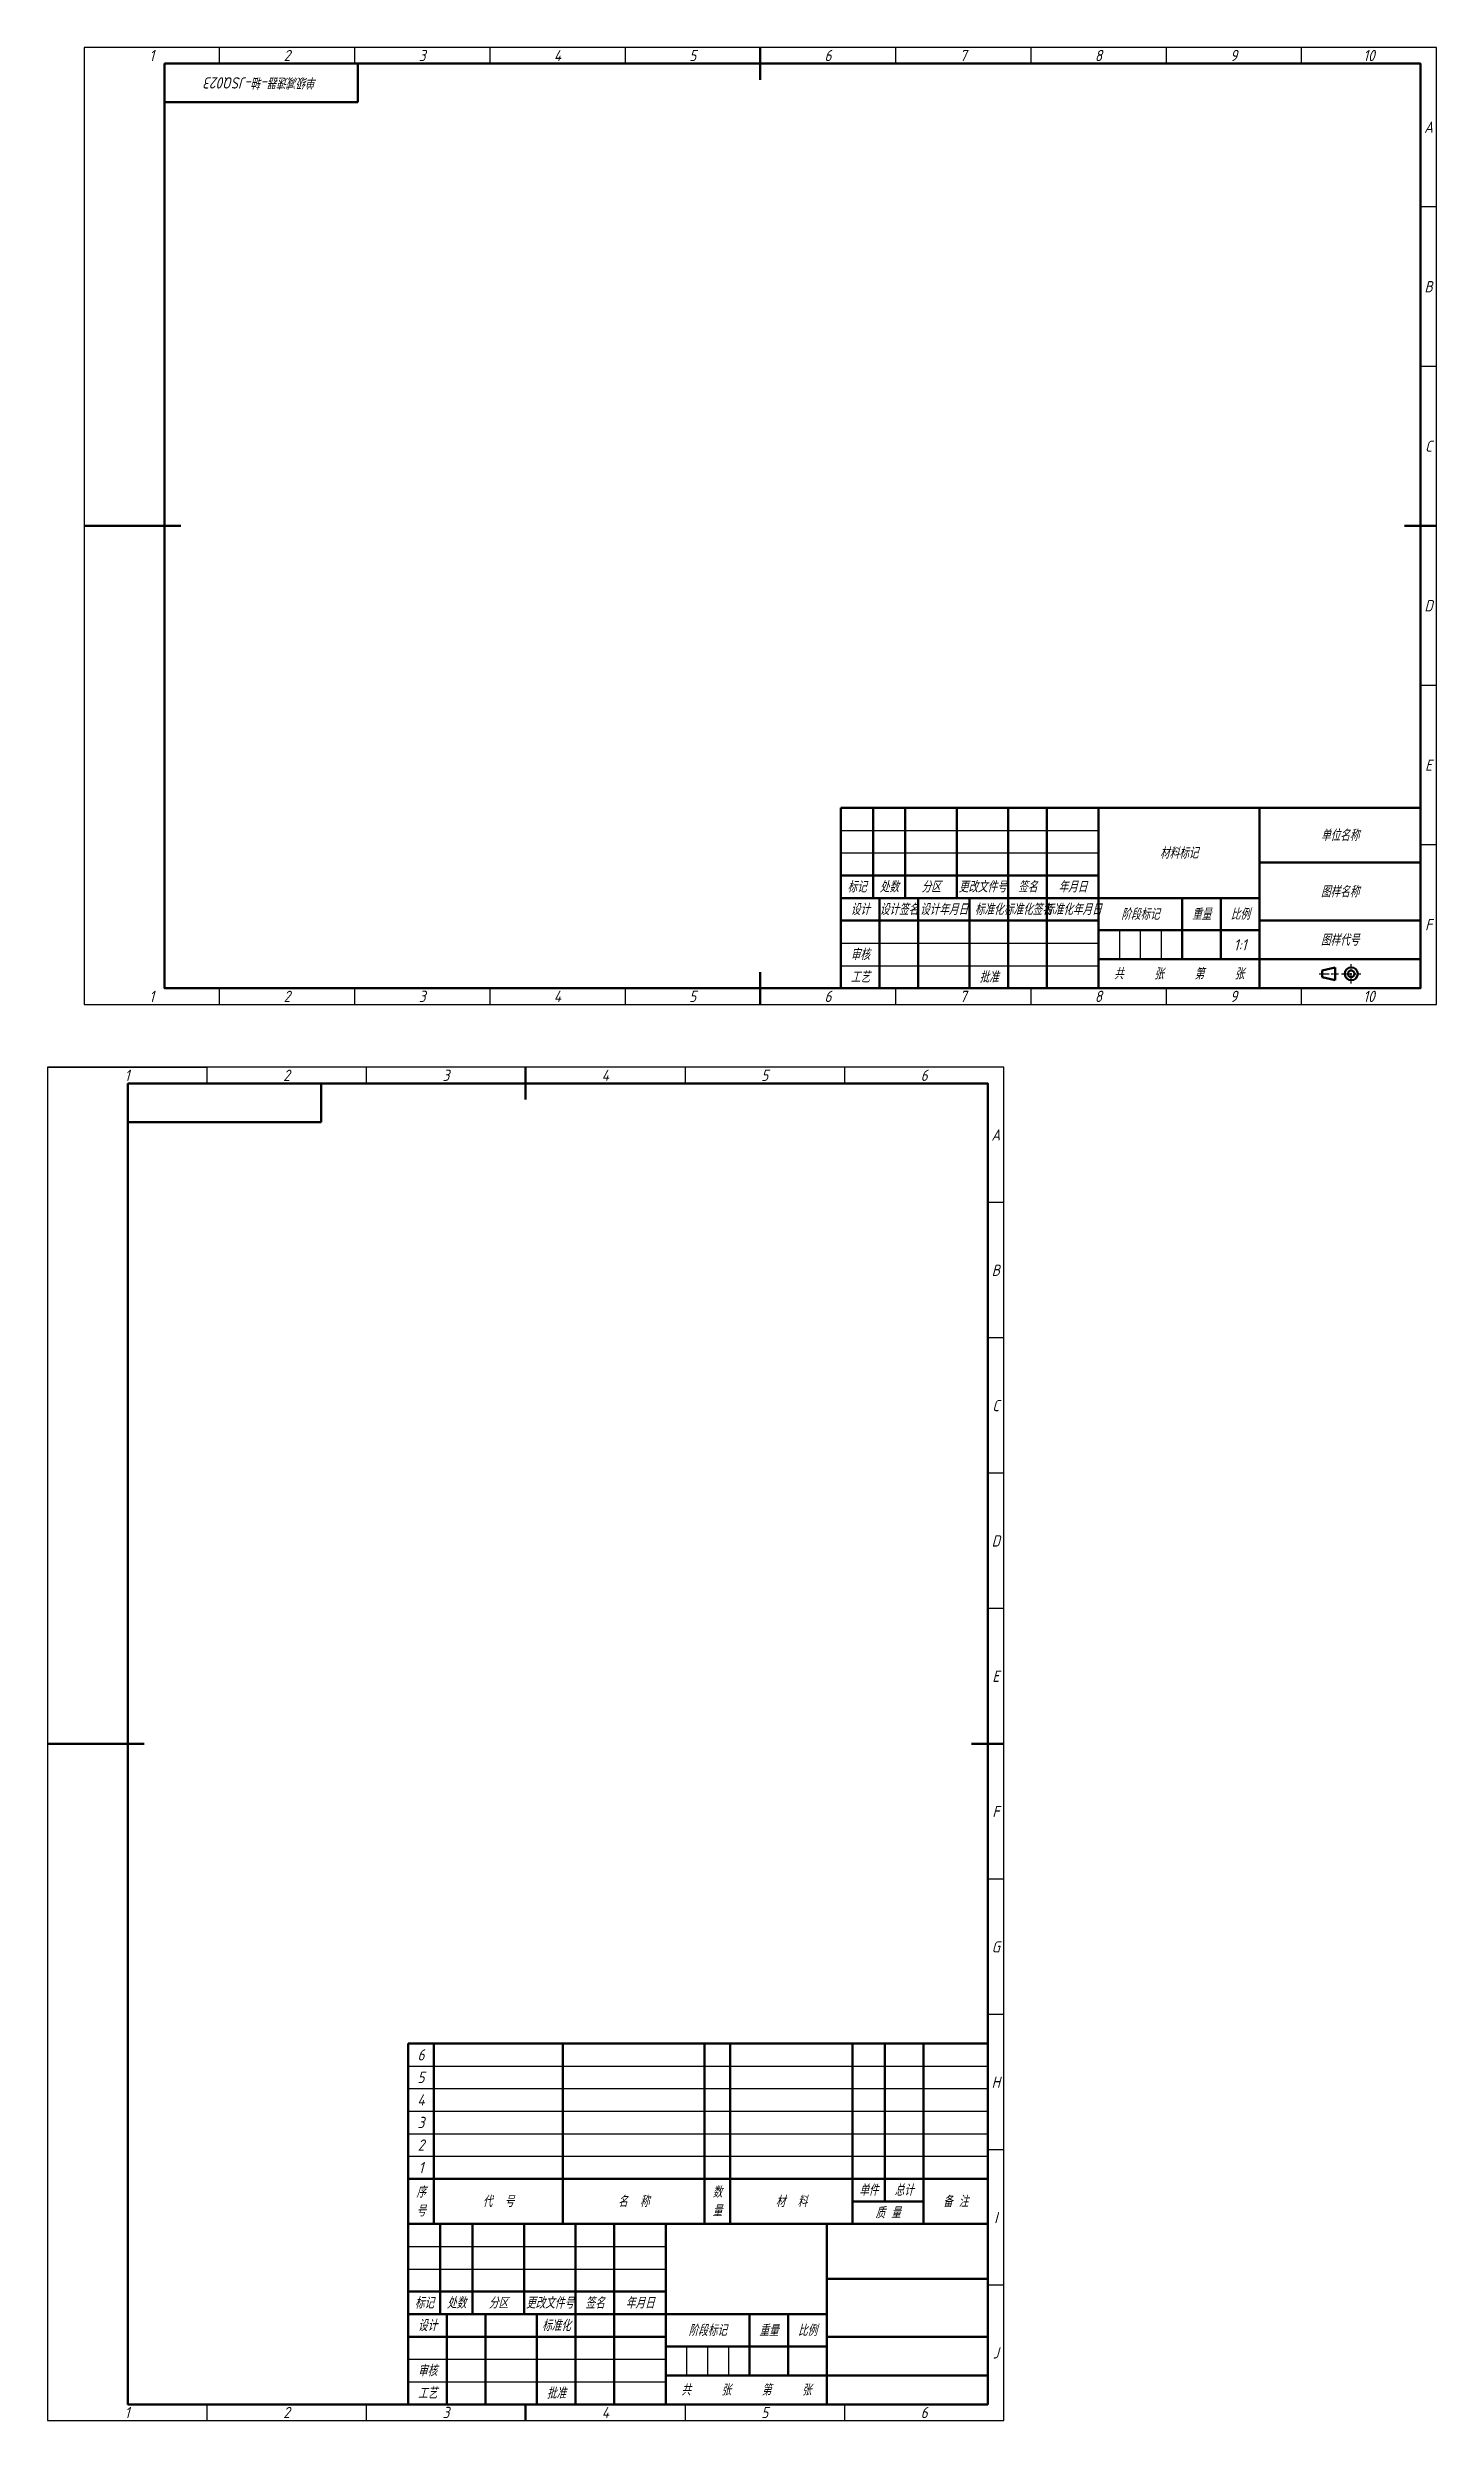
# Model space of a CAD drawing. Header units: millimetres. Extents: x -405 to 4399, y -1432 to 2273.
# Drawn here: x -364 to 67, y -1432 to -696 of the extents above; entities that cross this region are included whole.
import ezdxf
from ezdxf.enums import TextEntityAlignment as Align

# ---------------------------------------------------------------- set-up
doc = ezdxf.new("R2010")
doc.units = ezdxf.units.MM
doc.linetypes.add('CENTER', pattern=[50.8, 31.75, -6.35, 6.35, -6.35])
for name, color, linetype, lineweight in [('剖面线、重合断面轮廓线、表示平面的对角线、范围线及分界线、断裂处边界线', 4, 'Continuous', 25), ('尺寸标注', 3, 'Continuous', 25), ('文字', 254, 'Continuous', 25), ('表格图、流程图中主要表示线', 53, 'Continuous', 50), ('轴、对称中心、分度圆、孔系分布中心', 1, 'CENTER', 25), ('辅助线、网格线、投射线', 215, 'Continuous', 25)]:
    doc.layers.add(name, color=color, linetype=linetype, lineweight=lineweight)
doc.styles.add('GBeitc-35', font='gbeitc.shx', dxfattribs={"height": 3.5, "bigfont": 'gbcbig.shx'})

msp = doc.modelspace()

# ---------------------------------------------------------------- texts
at = {"layer": '文字', "char_height": 3.5, "attachment_point": 5, "style": 'GBeitc-35'}
for s, width, insert in [('标记', 10, (-112.9, -956.25)), ('处数', 10, (-102.9, -956.25)), ('分区', 16, (-89.9, -956.25)), ('更改文件号', 16, (-73.9, -956.25)), ('签名', 12, (-59.9, -956.25)), ('年月日', 16, (-45.9, -956.25)), ('设计', 12, (-111.9, -963.25)), ('标准化', 12, (-71.9, -963.25)), ('阶段标记', 26, (-24.9, -964.75)), ('重量', 12, (-5.9, -964.75)), ('比例', 12, (6.1, -964.75)), ('审核', 12, (-111.9, -977.25)), ('1:1', 12, (6.1, -974.25)), ('工艺', 12, (-111.9, -984.25)), ('批准', 12, (-71.9, -984.25)), ('共     张', 25, (-25.4, -983.25)), ('第     张', 25, (-0.4, -983.25))]:
    msp.add_mtext_dynamic_manual_height_columns(s, width=width, gutter_width=17.5, heights=[0], dxfattribs=dict(at, insert=insert))
at = {"layer": '文字', "style": 'GBeitc-35'}
for tag, p in [('单位名称', (37.1, -940.25)), ('材料标记', (-12.9, -945.75)), ('图样名称', (37.1, -957.75)), ('设计签名', (-99.9, -963.25)), ('设计年月日', (-85.9, -963.25)), ('标准化签名', (-59.9, -963.25)), ('标准化年月日', (-45.9, -963.25)), ('图样代号', (37.1, -972.75))]:
    msp.add_attdef(tag, text='', height=3.5, dxfattribs=at).set_placement(p, align=Align.MIDDLE_CENTER)

# ---------------------------------------------------------------- blocks, each defined once
blk = doc.blocks.new('A3纵向')
at = {"layer": '表格图、流程图中主要表示线'}
for p, q in [((148.5, 420), (148.5, 410)), ((85, 403), (85, 415)), ((25, 403), (85, 403)), ((0, 210), (30, 210)), ((297, 210), (287, 210)), ((148.5, 0), (148.5, 5))]:
    blk.add_line(p, q, dxfattribs=at)
blk.add_lwpolyline([(25, 415), (292, 415), (292, 5), (25, 5)], close=True, dxfattribs=at)
at = {"layer": '辅助线、网格线、投射线'}
for p, q in [((0, 420), (49.5, 420)), ((49.5, 420), (49.5, 415)), ((99, 420), (99, 415)), ((198, 420), (198, 415)), ((247.5, 420), (247.5, 415)), ((297, 378), (292, 378)), ((297, 336), (292, 336)), ((297, 294), (292, 294)), ((297, 252), (292, 252)), ((297, 168), (292, 168)), ((297, 126), (292, 126)), ((297, 84), (292, 84)), ((297, 42), (292, 42)), ((49.5, 5), (49.5, 0)), ((99, 5), (99, 0)), ((198, 5), (198, 0)), ((247.5, 5), (247.5, 0))]:
    blk.add_line(p, q, dxfattribs=at)
blk.add_lwpolyline([(0, 0), (297, 0), (297, 420), (0, 420)], close=True, dxfattribs=at)
at = {"layer": '文字', "char_height": 3.5, "attachment_point": 5, "style": 'GBeitc-35'}
for s, width, insert in [('1', 49.5, (24.75, 417.5)), ('2', 49.5, (74.25, 417.5)), ('3', 49.5, (123.75, 417.5)), ('4', 49.5, (173.25, 417.5)), ('5', 49.5, (222.75, 417.5)), ('6', 49.5, (272.25, 417.5)), ('A', 5, (294.5, 399)), ('B', 5, (294.5, 357)), ('C', 5, (294.5, 315)), ('D', 5, (294.5, 273)), ('E', 5, (294.5, 231)), ('F', 5, (294.5, 189)), ('G', 5, (294.5, 147)), ('H', 5, (294.5, 105)), ('I', 5, (294.5, 63)), ('J', 5, (294.5, 21)), ('1', 49.5, (24.75, 2.5)), ('2', 49.5, (74.25, 2.5)), ('3', 49.5, (123.75, 2.5)), ('4', 49.5, (173.25, 2.5)), ('5', 49.5, (222.75, 2.5)), ('6', 49.5, (272.25, 2.5))]:
    blk.add_mtext_dynamic_manual_height_columns(s, width=width, gutter_width=17.5, heights=[0], dxfattribs=dict(at, insert=insert))
at = {"layer": '文字', "style": 'GBeitc-35'}
blk.add_attdef('产品图号', text='', height=3.5, rotation=180, dxfattribs=at).set_placement((55, 409), align=Align.MIDDLE_CENTER)
blk = doc.blocks.new('明细栏')
at = {"layer": '表格图、流程图中主要表示线'}
for p, q in [((-180, 56), (0, 56)), ((-180, 0), (-180, 56)), ((-172, 56), (-172, 0)), ((-132, 56), (-132, 0)), ((-88, 56), (-88, 0)), ((-80, 56), (-80, 0)), ((-42, 56), (-42, 0)), ((-32, 56), (-32, 7)), ((-20, 56), (-20, 0)), ((-180, 14), (0, 14)), ((-42, 7), (-20, 7))]:
    blk.add_line(p, q, dxfattribs=at)
at = {"layer": '辅助线、网格线、投射线'}
for p, q in [((-180, 49), (0, 49)), ((-180, 42), (0, 42)), ((-180, 35), (0, 35)), ((-180, 28), (0, 28)), ((-180, 21), (0, 21))]:
    blk.add_line(p, q, dxfattribs=at)
at = {"layer": '文字', "char_height": 3.5, "attachment_point": 5, "style": 'GBeitc-35'}
for s, width, insert in [('6', 8, (-176, 52.5)), ('5', 8, (-176, 45.5)), ('4', 8, (-176, 38.5)), ('3', 8, (-176, 31.5)), ('2', 8, (-176, 24.5)), ('1', 8, (-176, 17.5)), ('序\\P号', 8, (-176, 7)), ('代  号', 40, (-152, 7)), ('名  称', 44, (-110, 7)), ('数\\P量', 8, (-84, 7)), ('材  料', 38, (-61, 7)), ('单件', 10, (-37, 10.5)), ('总计', 12, (-26, 10.5)), ('备 注', 20, (-10, 7)), ('质 量', 22, (-31, 3.5))]:
    blk.add_mtext_dynamic_manual_height_columns(s, width=width, gutter_width=17.5, heights=[0], dxfattribs=dict(at, insert=insert))
blk = doc.blocks.new('标题栏')
at = {"layer": '表格图、流程图中主要表示线'}
for p, q in [((-180, 0), (-180, 56)), ((-180, 56), (0, 56)), ((-170, 56), (-170, 28)), ((-160, 56), (-160, 28)), ((-144, 56), (-144, 28)), ((-128, 56), (-128, 0)), ((-116, 0), (-116, 56)), ((-100, 56), (-100, 0)), ((-50, 0), (-50, 56)), ((0, 39), (-50, 39)), ((-180, 35), (-100, 35)), ((-180, 28), (-50, 28)), ((-168, 0), (-168, 28)), ((-156, 0), (-156, 28)), ((-140, 28), (-140, 0)), ((-74, 9), (-74, 28)), ((-62, 9), (-62, 28)), ((-180, 21), (-100, 21)), ((-50, 18), (-100, 18)), ((0, 21), (-50, 21)), ((0, 9), (-100, 9))]:
    blk.add_line(p, q, dxfattribs=at)
at = {"layer": '辅助线、网格线、投射线'}
for p, q in [((-180, 49), (-100, 49)), ((-180, 42), (-100, 42)), ((-93.5, 18), (-93.5, 9)), ((-87, 18), (-87, 9)), ((-80.5, 18), (-80.5, 9)), ((-180, 14), (-100, 14)), ((-180, 7), (-100, 7))]:
    blk.add_line(p, q, dxfattribs=at)
at = {"layer": '文字', "char_height": 3.5, "attachment_point": 5, "style": 'GBeitc-35'}
for s, width, insert in [('标记', 10, (-175, 31.5)), ('处数', 10, (-165, 31.5)), ('分区', 16, (-152, 31.5)), ('更改文件号', 16, (-136, 31.5)), ('签名', 12, (-122, 31.5)), ('年月日', 16, (-108, 31.5)), ('设计', 12, (-174, 24.5)), ('标准化', 12, (-134, 24.5)), ('阶段标记', 26, (-87, 23)), ('重量', 12, (-68, 23)), ('比例', 12, (-56, 23)), ('审核', 12, (-174, 10.5)), ('工艺', 12, (-174, 3.5)), ('批准', 12, (-134, 3.5)), ('共     张', 25, (-87.5, 4.5)), ('第     张', 25, (-62.5, 4.5))]:
    blk.add_mtext_dynamic_manual_height_columns(s, width=width, gutter_width=17.5, heights=[0], dxfattribs=dict(at, insert=insert))
at = {"layer": '文字', "style": 'GBeitc-35'}
for tag, p in [('单位名称', (-25, 47.5)), ('材料标记', (-75, 42)), ('图样名称', (-25, 30)), ('设计签名', (-162, 24.5)), ('设计年月日', (-148, 24.5)), ('标准化签名', (-122, 24.5)), ('标准化年月日', (-108, 24.5)), ('图样代号', (-25, 15)), ('共几', (-87.5, 4.5)), ('第几', (-62.5, 4.5))]:
    blk.add_attdef(tag, text='', height=3.5, dxfattribs=at).set_placement(p, align=Align.MIDDLE_CENTER)
blk = doc.blocks.new('A3横向')
at = {"layer": '表格图、流程图中主要表示线'}
for p, q in [((210, 297), (210, 287)), ((85, 280), (85, 292)), ((25, 280), (85, 280)), ((30, 148.5), (0, 148.5)), ((420, 148.5), (410, 148.5)), ((210, 10), (210, 0))]:
    blk.add_line(p, q, dxfattribs=at)
blk.add_lwpolyline([(25, 292), (415, 292), (415, 5), (25, 5)], close=True, dxfattribs=at)
at = {"layer": '辅助线、网格线、投射线'}
for p, q in [((42, 297), (42, 292)), ((84, 297), (84, 292)), ((126, 297), (126, 292)), ((168, 297), (168, 292)), ((252, 297), (252, 292)), ((294, 297), (294, 292)), ((336, 297), (336, 292)), ((378, 297), (378, 292)), ((420, 247.5), (415, 247.5)), ((420, 198), (415, 198)), ((420, 99), (415, 99)), ((420, 49.5), (415, 49.5)), ((42, 5), (42, 0)), ((84, 5), (84, 0)), ((126, 5), (126, 0)), ((168, 5), (168, 0)), ((252, 5), (252, 0)), ((294, 5), (294, 0)), ((336, 5), (336, 0)), ((378, 5), (378, 0))]:
    blk.add_line(p, q, dxfattribs=at)
blk.add_lwpolyline([(0, 0), (420, 0), (420, 297), (0, 297)], close=True, dxfattribs=at)
at = {"layer": '文字', "char_height": 3.5, "attachment_point": 5, "style": 'GBeitc-35'}
for s, width, insert in [('1', 42, (21, 294.5)), ('2', 42, (63, 294.5)), ('3', 42, (105, 294.5)), ('4', 42, (147, 294.5)), ('5', 42, (189, 294.5)), ('6', 42, (231, 294.5)), ('7', 42, (273, 294.5)), ('8', 42, (315, 294.5)), ('9', 42, (357, 294.5)), ('10', 42, (399, 294.5)), ('A', 5, (417.5, 272.25)), ('B', 5, (417.5, 222.75)), ('C', 5, (417.5, 173.25)), ('D', 5, (417.5, 123.75)), ('E', 5, (417.5, 74.25)), ('F', 5, (417.5, 24.75)), ('1', 42, (21, 2.5)), ('2', 42, (63, 2.5)), ('3', 42, (105, 2.5)), ('4', 42, (147, 2.5)), ('5', 42, (189, 2.5)), ('6', 42, (231, 2.5)), ('7', 42, (273, 2.5)), ('8', 42, (315, 2.5)), ('9', 42, (357, 2.5)), ('10', 42, (399, 2.5))]:
    blk.add_mtext_dynamic_manual_height_columns(s, width=width, gutter_width=17.5, heights=[0], dxfattribs=dict(at, insert=insert))
at = {"layer": '文字', "style": 'GBeitc-35'}
blk.add_attdef('产品图号', text='', height=3.5, rotation=180, dxfattribs=at).set_placement((55, 286), align=Align.MIDDLE_CENTER)

# ---------------------------------------------------------------- linework, layer by layer
at = {"layer": '表格图、流程图中主要表示线'}
for p, q in [((-117.9, -987.75), (-117.9, -931.75)), ((-117.9, -931.75), (62.1, -931.75)), ((-107.9, -931.75), (-107.9, -959.75)), ((-97.9, -931.75), (-97.9, -959.75)), ((-81.9, -931.75), (-81.9, -959.75)), ((-65.9, -931.75), (-65.9, -987.75)), ((-53.9, -987.75), (-53.9, -931.75)), ((-37.9, -931.75), (-37.9, -987.75)), ((12.1, -987.75), (12.1, -931.75)), ((62.1, -948.75), (12.1, -948.75)), ((-117.9, -952.75), (-37.9, -952.75)), ((-117.9, -959.75), (12.1, -959.75)), ((-105.9, -987.75), (-105.9, -959.75)), ((-93.9, -987.75), (-93.9, -959.75)), ((-77.9, -959.75), (-77.9, -987.75)), ((-11.9, -978.75), (-11.9, -959.75)), ((0.1, -978.75), (0.1, -959.75)), ((-117.9, -966.75), (-37.9, -966.75)), ((12.1, -969.75), (-37.9, -969.75)), ((62.1, -966.75), (12.1, -966.75)), ((62.1, -978.75), (-37.9, -978.75)), ((31.6, -982.25), (35.6, -981.25)), ((31.6, -984.25), (31.6, -982.25)), ((31.6, -984.25), (35.6, -985.25)), ((35.6, -981.25), (35.6, -985.25))]:
    msp.add_line(p, q, dxfattribs=at)
for radius in [2, 1]:
    msp.add_circle((40.6, -983.25), radius, dxfattribs=at)
at = {"layer": '轴、对称中心、分度圆、孔系分布中心', "ltscale": 0.1}
for p, q in [((30.6, -983.25), (36.6, -983.25)), ((37.6, -983.25), (43.6, -983.25)), ((40.6, -986.25), (40.6, -980.25))]:
    msp.add_line(p, q, dxfattribs=at)
at = {"layer": '辅助线、网格线、投射线'}
for p, q in [((-117.9, -938.75), (-37.9, -938.75)), ((-117.9, -945.75), (-37.9, -945.75)), ((-31.4, -969.75), (-31.4, -978.75)), ((-24.9, -969.75), (-24.9, -978.75)), ((-18.4, -969.75), (-18.4, -978.75)), ((-117.9, -973.75), (-37.9, -973.75)), ((-117.9, -980.75), (-37.9, -980.75))]:
    msp.add_line(p, q, dxfattribs=at)

# ---------------------------------------------------------------- block references
at = {"layer": '剖面线、重合断面轮廓线、表示平面的对角线、范围线及分界线、断裂处边界线'}
msp.add_blockref('A3横向', (-352.9, -992.75), dxfattribs=at).add_auto_attribs({'产品图号': '单级减速器-轴-JSQ023'})
at = {"layer": '尺寸标注'}
msp.add_blockref('明细栏', (-72.28, -1371.25), dxfattribs=at)
at = {"layer": '文字'}
msp.add_blockref('标题栏', (-72.28, -1427.25), dxfattribs=at)
at = {"layer": '辅助线、网格线、投射线'}
msp.add_blockref('A3纵向', (-364.28, -1432.25), dxfattribs=at)

msp.set_redraw_order([(e.dxf.handle, doc.entitydb.next_handle()) for e in msp.query("TEXT MTEXT ATTDEF DIMENSION ARC_DIMENSION")])  # texts and dimensions are drawn at this point

doc.saveas('drawing.dxf')
